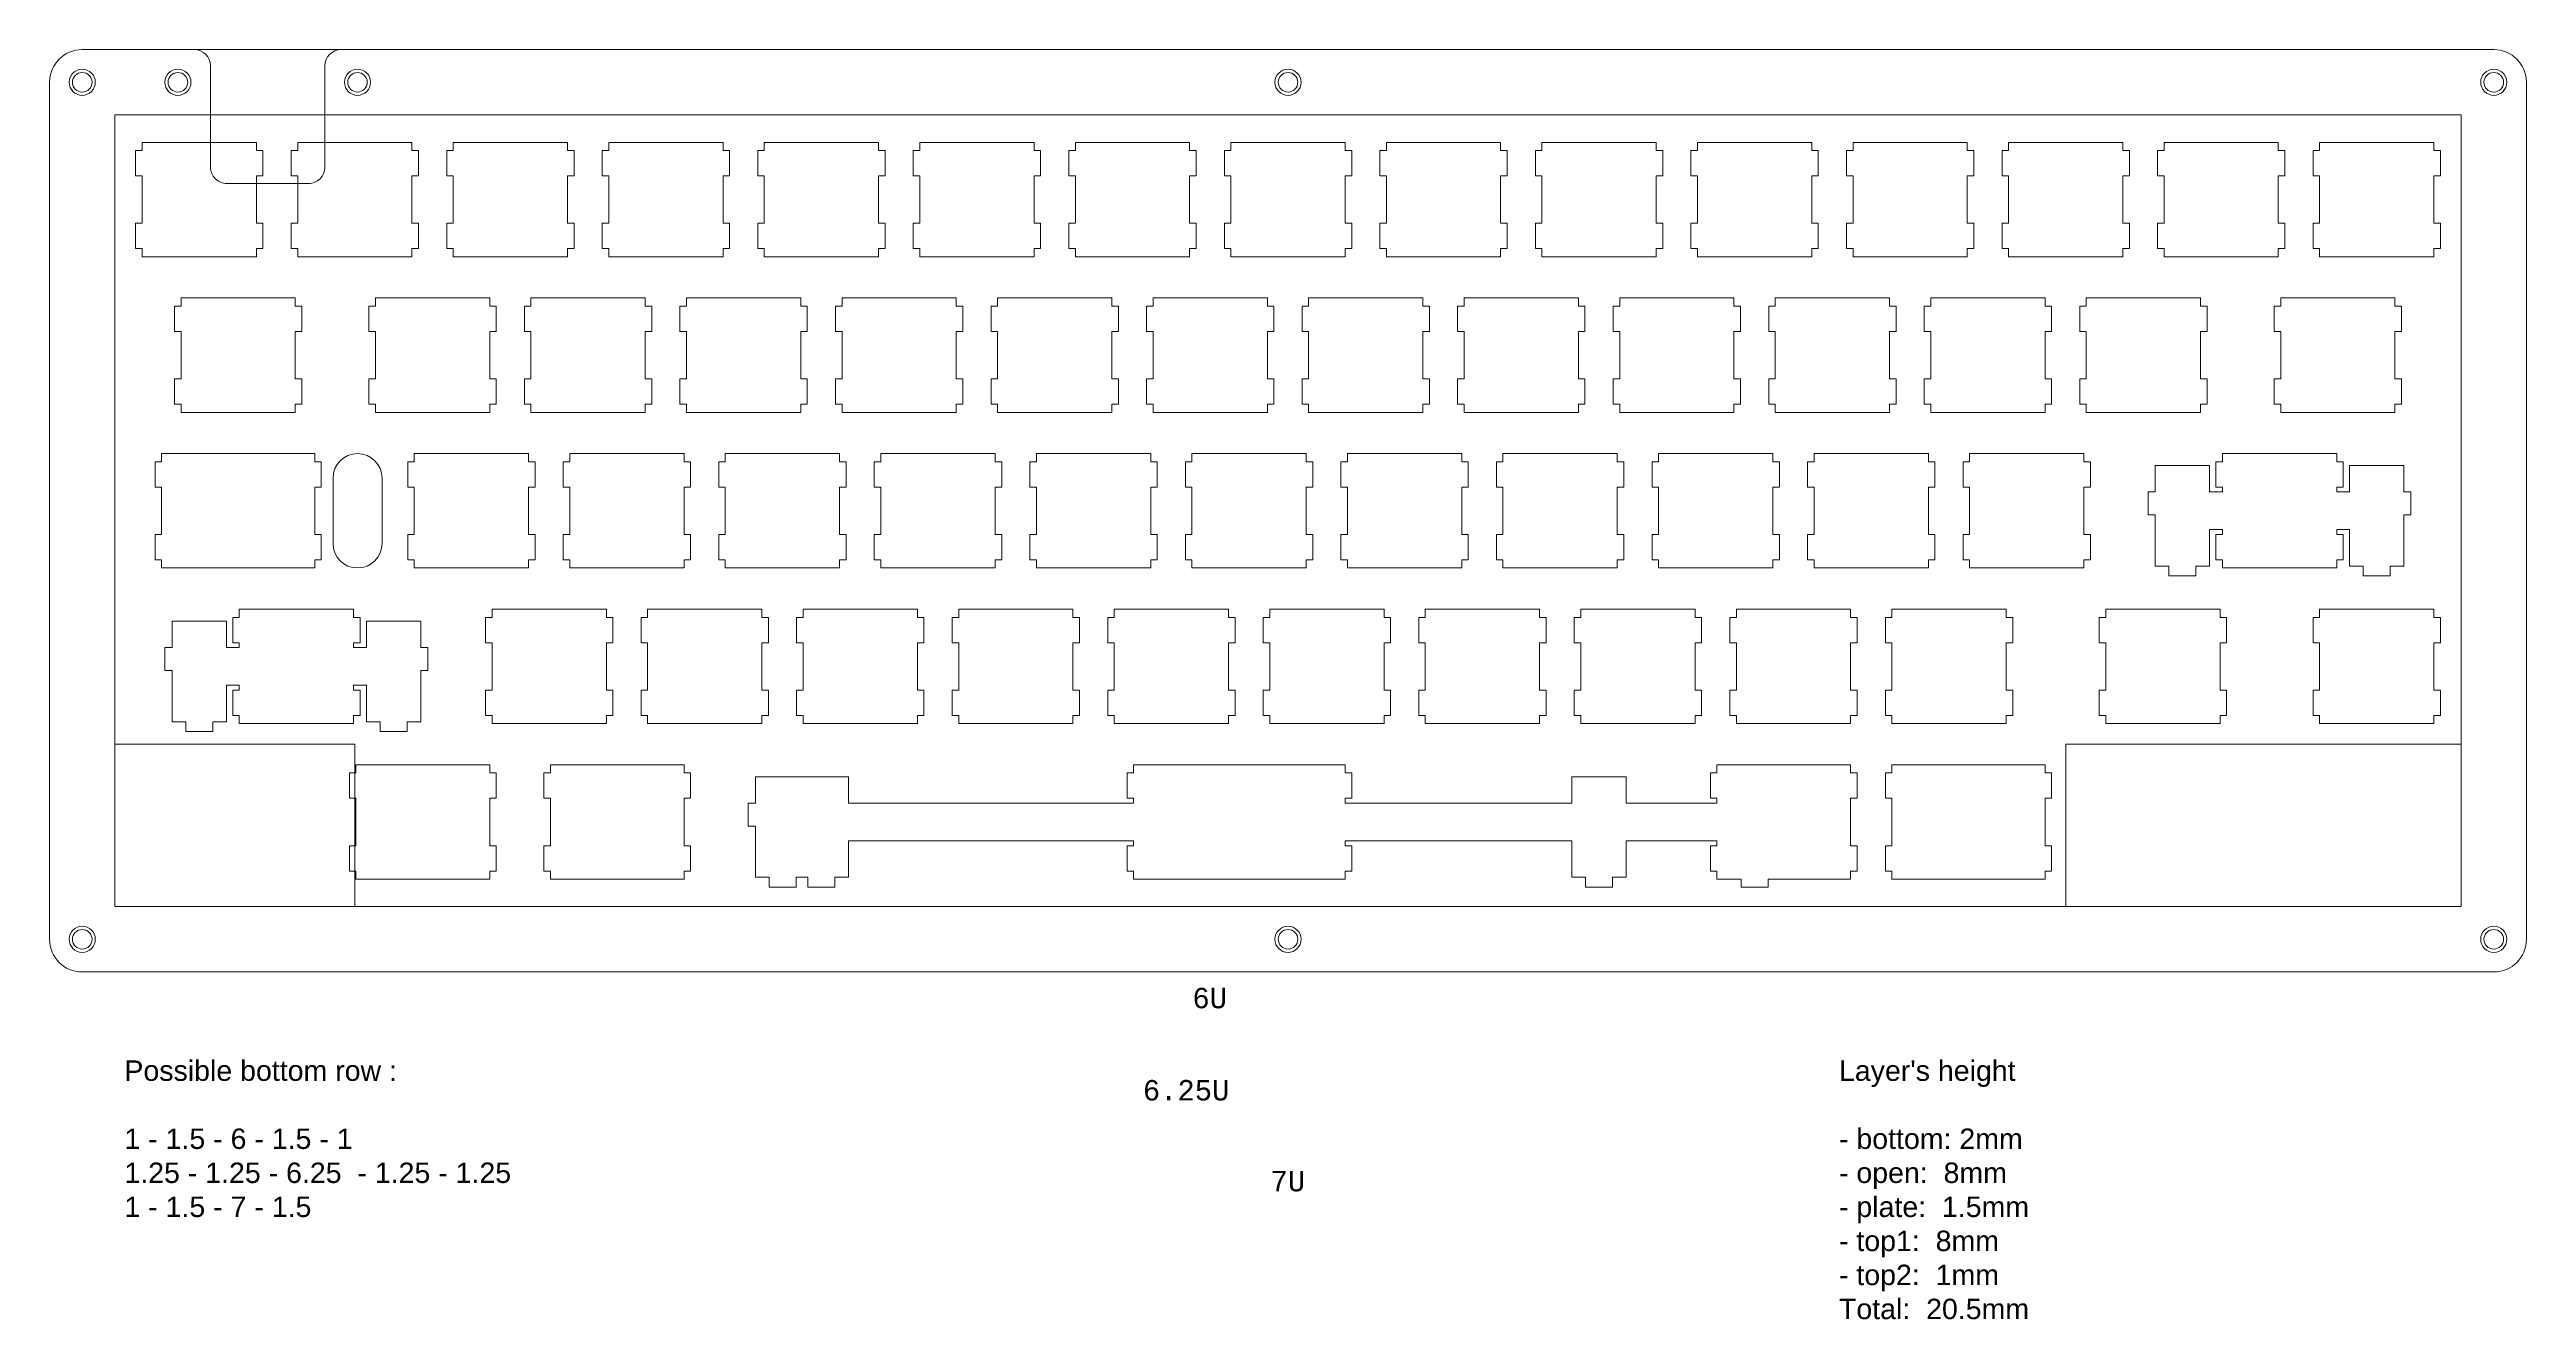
# Model space of a CAD drawing. Extents: x 1 to 304, y -42 to 114.
import ezdxf

# ---------------------------------------------------------------- set-up
doc = ezdxf.new("R2010")
doc.units = 0
doc.layers.get('0').update_dxf_attribs({"lineweight": 5, "true_color": 0xffffff})
for name, color, linetype, lineweight, true_color in [('bottom', 30, 'Continuous', 5, 0xff7f00), ('label', 2, 'Continuous', 25, 0xffff00), ('open layer', 1, 'Continuous', 5, 0xff0000), ('top 6U-7U', 4, 'Continuous', 5, 0x00ffff)]:
    doc.layers.add(name, color=color, linetype=linetype, lineweight=lineweight, true_color=true_color)
doc.styles.add('textstyle0', font='')
doc.styles.add('textstyle1', font='')
doc.styles.add('textstyle2', font='')
doc.styles.add('textstyle3', font='')
doc.styles.add('textstyle4', font='')
doc.styles.get('textstyle0').set_extended_font_data('Liberation Sans')
doc.styles.get('textstyle1').set_extended_font_data('Liberation Sans')
doc.styles.get('textstyle2').set_extended_font_data('Liberation Sans')
doc.styles.get('textstyle3').set_extended_font_data('Liberation Sans')
doc.styles.get('textstyle4').set_extended_font_data('Liberation Sans')

msp = doc.modelspace()

# ---------------------------------------------------------------- texts
at = {"layer": 'label', "char_height": 1, "attachment_point": 1}
for s, insert, style in [('\\fLiberation Mono|b0|i0|c0|p0;\\H2.5;6U', (140.81, -1.11), 'textstyle1'), ('\\H2.5;Possible bottom row :\\P\\P1\\~-\\~1.5\\~-\\~6\\~-\\~1.5\\~-\\~1\\P1.25\\~-\\~1.25\\~-\\~6.25 \\~-\\~1.25\\~-\\~1.25\\P1\\~-\\~1.5\\~-\\~7\\~-\\~1.5', (10, -10), 'textstyle3'), ("\\H2.5;Layer's height\\P\\P- bottom:\\~2mm\\P- open: \\~8mm\\P- plate: \\~1.5mm\\P- top1: \\~8mm\\P- top2: \\~1mm\\PTotal: \\~20.5mm", (220, -10), 'textstyle4'), ('\\fLiberation Mono|b0|i0|c0|p0;\\H2.5;6.25U', (134.74, -12.4), 'textstyle0'), ('\\fLiberation Mono|b0|i0|c0|p0;\\H2.5;7U', (150.38, -23.52), 'textstyle2')]:
    msp.add_mtext(s, dxfattribs=dict(at, insert=insert, style=style))

# ---------------------------------------------------------------- linework, layer by layer
for p, q in [((300.2, 113.75), (4.83, 113.75)), ((0.83, 109.75), (0.83, 4.83)), ((304.2, 4.83), (304.2, 109.75)), ((19.31, 64.29), (14.55, 64.29)), ((14.55, 64.29), (14.55, 63.29)), ((33.31, 64.29), (19.31, 64.29)), ((33.31, 63.29), (33.31, 64.29)), ((14.55, 63.29), (13.75, 63.29)), ((13.75, 63.29), (13.75, 60.19)), ((34.11, 63.29), (33.31, 63.29)), ((34.11, 60.19), (34.11, 63.29)), ((13.75, 60.19), (14.55, 60.19)), ((14.55, 60.19), (14.55, 54.39)), ((33.31, 54.39), (33.31, 60.19)), ((33.31, 60.19), (34.11, 60.19)), ((14.55, 54.39), (13.75, 54.39)), ((13.75, 54.39), (13.75, 51.29)), ((34.11, 54.39), (33.31, 54.39)), ((34.11, 51.29), (34.11, 54.39)), ((13.75, 51.29), (14.55, 51.29)), ((14.55, 51.29), (14.55, 50.29)), ((14.55, 50.29), (19.31, 50.29)), ((19.31, 50.29), (33.31, 50.29)), ((33.31, 50.29), (33.31, 51.29)), ((33.31, 51.29), (34.11, 51.29)), ((38.36, 25.19), (37.56, 25.19)), ((37.56, 25.19), (37.56, 22.09)), ((40.74, 26.19), (38.36, 26.19)), ((38.36, 26.19), (38.36, 25.19)), ((62.17, 25.19), (61.37, 25.19)), ((61.37, 25.19), (61.37, 22.09)), ((64.55, 26.19), (62.17, 26.19)), ((62.17, 26.19), (62.17, 25.19)), ((87.28, 21.49), (87.28, 24.72)), ((87.28, 24.72), (92.04, 24.72)), ((133.61, 25.19), (132.81, 25.19)), ((132.81, 25.19), (132.81, 22.09)), ((145.52, 26.19), (133.61, 26.19)), ((133.61, 26.19), (133.61, 25.19)), ((187.28, 21.49), (187.28, 24.72)), ((187.28, 24.72), (193.93, 24.72)), ((193.93, 24.72), (193.93, 21.49)), ((204.25, 22.09), (204.25, 25.19)), ((204.25, 25.19), (205.05, 25.19)), ((205.05, 25.19), (205.05, 26.19)), ((205.05, 26.19), (219.05, 26.19)), ((219.05, 26.19), (221.43, 26.19)), ((221.43, 26.19), (221.43, 25.19)), ((221.43, 25.19), (222.23, 25.19)), ((222.23, 25.19), (222.23, 22.09)), ((242.86, 26.19), (240.48, 26.19)), ((242.86, 26.19), (245.24, 26.19)), ((245.24, 26.19), (245.24, 25.19)), ((245.24, 25.19), (246.04, 25.19)), ((246.04, 25.19), (246.04, 22.09)), ((37.56, 22.09), (38.36, 22.09)), ((38.36, 22.09), (38.36, 16.29)), ((61.37, 22.09), (62.17, 22.09)), ((62.17, 22.09), (62.17, 16.29)), ((86.41, 18.69), (86.41, 21.49)), ((86.41, 21.49), (87.28, 21.49)), ((133.61, 21.49), (98.69, 21.49)), ((132.81, 22.09), (133.61, 22.09)), ((133.61, 22.09), (133.61, 21.49)), ((159.51, 21.49), (187.28, 21.49)), ((193.93, 21.49), (205.05, 21.49)), ((205.05, 22.09), (204.25, 22.09)), ((205.05, 21.49), (205.05, 22.09)), ((222.23, 22.09), (221.43, 22.09)), ((221.43, 22.09), (221.43, 16.29)), ((246.04, 22.09), (245.24, 22.09)), ((245.24, 22.09), (245.24, 16.29)), ((87.28, 18.69), (86.41, 18.69)), ((87.28, 12.42), (87.28, 18.69)), ((38.36, 16.29), (37.56, 16.29)), ((37.56, 16.29), (37.56, 13.19)), ((62.17, 16.29), (61.37, 16.29)), ((61.37, 16.29), (61.37, 13.19)), ((133.61, 16.89), (98.69, 16.89)), ((133.61, 16.29), (132.81, 16.29)), ((132.81, 16.29), (132.81, 13.19)), ((133.61, 16.89), (133.61, 16.29)), ((187.28, 16.89), (159.51, 16.89)), ((187.28, 12.42), (187.28, 16.89)), ((193.93, 16.89), (193.93, 12.42)), ((193.93, 16.89), (205.05, 16.89)), ((205.05, 16.29), (204.25, 16.29)), ((204.25, 16.29), (204.25, 13.19)), ((205.05, 16.89), (205.05, 16.29)), ((221.43, 16.29), (222.23, 16.29)), ((222.23, 16.29), (222.23, 13.19)), ((245.24, 16.29), (246.04, 16.29)), ((246.04, 16.29), (246.04, 13.19)), ((37.56, 13.19), (38.36, 13.19)), ((38.36, 13.19), (38.36, 12.19)), ((38.36, 12.19), (40.74, 12.19)), ((61.37, 13.19), (62.17, 13.19)), ((62.17, 13.19), (62.17, 12.19)), ((62.17, 12.19), (64.55, 12.19)), ((88.96, 12.42), (87.28, 12.42)), ((88.96, 11.22), (88.96, 12.42)), ((92.26, 12.42), (92.26, 11.22)), ((92.26, 12.42), (93.71, 12.42)), ((132.81, 13.19), (133.61, 13.19)), ((133.61, 13.19), (133.61, 12.19)), ((133.61, 12.19), (145.52, 12.19)), ((188.96, 12.42), (187.28, 12.42)), ((188.96, 11.22), (188.96, 12.42)), ((193.93, 12.42), (192.26, 12.42)), ((192.26, 12.42), (192.26, 11.22)), ((204.25, 13.19), (205.05, 13.19)), ((205.05, 13.19), (205.05, 12.19)), ((205.05, 12.19), (208.01, 12.19)), ((208.01, 12.19), (208.01, 11.22)), ((219.05, 12.19), (211.32, 12.19)), ((211.32, 11.22), (211.32, 12.19)), ((221.43, 12.19), (219.05, 12.19)), ((222.23, 13.19), (221.43, 13.19)), ((221.43, 13.19), (221.43, 12.19)), ((240.48, 12.19), (242.86, 12.19)), ((245.24, 12.19), (242.86, 12.19)), ((246.04, 13.19), (245.24, 13.19)), ((245.24, 13.19), (245.24, 12.19)), ((92.26, 11.22), (88.96, 11.22)), ((192.26, 11.22), (188.96, 11.22)), ((4.83, 0.83), (300.2, 0.83))]:
    msp.add_line(p, q)
at = {"color": 0}
for p, q in [((12.17, 101.39), (11.36, 101.39)), ((11.36, 101.39), (11.36, 98.29)), ((12.17, 102.39), (12.17, 101.39)), ((26.17, 102.39), (12.17, 102.39)), ((26.17, 101.39), (26.17, 102.39)), ((26.96, 101.39), (26.17, 101.39)), ((26.96, 98.29), (26.96, 101.39)), ((31.22, 101.39), (30.42, 101.39)), ((30.42, 101.39), (30.42, 98.29)), ((31.22, 102.39), (31.22, 101.39)), ((45.22, 102.39), (31.22, 102.39)), ((45.22, 101.39), (45.22, 102.39)), ((46.02, 101.39), (45.22, 101.39)), ((46.02, 98.29), (46.02, 101.39)), ((50.27, 101.39), (49.47, 101.39)), ((49.47, 101.39), (49.47, 98.29)), ((50.27, 102.39), (50.27, 101.39)), ((64.27, 102.39), (50.27, 102.39)), ((64.27, 101.39), (64.27, 102.39)), ((65.07, 101.39), (64.27, 101.39)), ((65.07, 98.29), (65.07, 101.39)), ((69.32, 101.39), (68.52, 101.39)), ((68.52, 101.39), (68.52, 98.29)), ((69.32, 102.39), (69.32, 101.39)), ((83.32, 102.39), (69.32, 102.39)), ((83.32, 101.39), (83.32, 102.39)), ((84.12, 101.39), (83.32, 101.39)), ((84.12, 98.29), (84.12, 101.39)), ((88.37, 101.39), (87.57, 101.39)), ((87.57, 101.39), (87.57, 98.29)), ((88.37, 102.39), (88.37, 101.39)), ((102.36, 102.39), (88.37, 102.39)), ((102.36, 101.39), (102.36, 102.39)), ((103.16, 101.39), (102.36, 101.39)), ((103.16, 98.29), (103.16, 101.39)), ((107.41, 101.39), (106.62, 101.39)), ((106.62, 101.39), (106.62, 98.29)), ((107.41, 102.39), (107.41, 101.39)), ((121.41, 102.39), (107.41, 102.39)), ((121.41, 101.39), (121.41, 102.39)), ((122.22, 101.39), (121.41, 101.39)), ((122.22, 98.29), (122.22, 101.39)), ((126.47, 101.39), (125.66, 101.39)), ((125.66, 101.39), (125.66, 98.29)), ((126.47, 102.39), (126.47, 101.39)), ((140.46, 102.39), (126.47, 102.39)), ((140.46, 101.39), (140.46, 102.39)), ((141.27, 101.39), (140.46, 101.39)), ((141.27, 98.29), (141.27, 101.39)), ((145.52, 101.39), (144.72, 101.39)), ((144.72, 101.39), (144.72, 98.29)), ((145.52, 102.39), (145.52, 101.39)), ((159.51, 102.39), (145.52, 102.39)), ((159.51, 101.39), (159.51, 102.39)), ((160.32, 101.39), (159.51, 101.39)), ((160.32, 98.29), (160.32, 101.39)), ((164.57, 101.39), (163.77, 101.39)), ((163.77, 101.39), (163.77, 98.29)), ((164.57, 102.39), (164.57, 101.39)), ((178.56, 102.39), (164.57, 102.39)), ((178.56, 101.39), (178.56, 102.39)), ((179.37, 101.39), (178.56, 101.39)), ((179.37, 98.29), (179.37, 101.39)), ((183.62, 101.39), (182.82, 101.39)), ((182.82, 101.39), (182.82, 98.29)), ((183.62, 102.39), (183.62, 101.39)), ((197.61, 102.39), (183.62, 102.39)), ((197.61, 101.39), (197.61, 102.39)), ((198.42, 101.39), (197.61, 101.39)), ((198.42, 98.29), (198.42, 101.39)), ((202.67, 101.39), (201.87, 101.39)), ((201.87, 101.39), (201.87, 98.29)), ((202.67, 102.39), (202.67, 101.39)), ((216.66, 102.39), (202.67, 102.39)), ((216.66, 101.39), (216.66, 102.39)), ((217.47, 101.39), (216.66, 101.39)), ((217.47, 98.29), (217.47, 101.39)), ((221.72, 101.39), (220.92, 101.39)), ((220.92, 101.39), (220.92, 98.29)), ((221.72, 102.39), (221.72, 101.39)), ((235.71, 102.39), (221.72, 102.39)), ((235.71, 101.39), (235.71, 102.39)), ((236.52, 101.39), (235.71, 101.39)), ((236.52, 98.29), (236.52, 101.39)), ((240.77, 101.39), (239.97, 101.39)), ((239.97, 101.39), (239.97, 98.29)), ((240.77, 102.39), (240.77, 101.39)), ((254.76, 102.39), (240.77, 102.39)), ((254.76, 101.39), (254.76, 102.39)), ((255.57, 101.39), (254.76, 101.39)), ((255.57, 98.29), (255.57, 101.39)), ((259.82, 101.39), (259.02, 101.39)), ((259.02, 101.39), (259.02, 98.29)), ((259.82, 102.39), (259.82, 101.39)), ((273.81, 102.39), (259.82, 102.39)), ((273.81, 101.39), (273.81, 102.39)), ((274.62, 101.39), (273.81, 101.39)), ((274.62, 98.29), (274.62, 101.39)), ((278.87, 101.39), (278.07, 101.39)), ((278.07, 101.39), (278.07, 98.29)), ((278.87, 102.39), (278.87, 101.39)), ((292.86, 102.39), (278.87, 102.39)), ((292.86, 101.39), (292.86, 102.39)), ((293.67, 101.39), (292.86, 101.39)), ((293.67, 98.29), (293.67, 101.39)), ((11.36, 98.29), (12.17, 98.29)), ((12.17, 98.29), (12.17, 92.49)), ((26.17, 92.49), (26.17, 98.29)), ((26.17, 98.29), (26.96, 98.29)), ((30.42, 98.29), (31.22, 98.29)), ((31.22, 98.29), (31.22, 92.49)), ((45.22, 92.49), (45.22, 98.29)), ((45.22, 98.29), (46.02, 98.29)), ((49.47, 98.29), (50.27, 98.29)), ((50.27, 98.29), (50.27, 92.49)), ((64.27, 92.49), (64.27, 98.29)), ((64.27, 98.29), (65.07, 98.29)), ((68.52, 98.29), (69.32, 98.29)), ((69.32, 98.29), (69.32, 92.49)), ((83.32, 92.49), (83.32, 98.29)), ((83.32, 98.29), (84.12, 98.29)), ((87.57, 98.29), (88.37, 98.29)), ((88.37, 98.29), (88.37, 92.49)), ((102.36, 92.49), (102.36, 98.29)), ((102.36, 98.29), (103.16, 98.29)), ((106.62, 98.29), (107.41, 98.29)), ((107.41, 98.29), (107.41, 92.49)), ((121.41, 92.49), (121.41, 98.29)), ((121.41, 98.29), (122.22, 98.29)), ((125.66, 98.29), (126.47, 98.29)), ((126.47, 98.29), (126.47, 92.49)), ((140.46, 92.49), (140.46, 98.29)), ((140.46, 98.29), (141.27, 98.29)), ((144.72, 98.29), (145.52, 98.29)), ((145.52, 98.29), (145.52, 92.49)), ((159.51, 92.49), (159.51, 98.29)), ((159.51, 98.29), (160.32, 98.29)), ((163.77, 98.29), (164.57, 98.29)), ((164.57, 98.29), (164.57, 92.49)), ((178.56, 92.49), (178.56, 98.29)), ((178.56, 98.29), (179.37, 98.29)), ((182.82, 98.29), (183.62, 98.29)), ((183.62, 98.29), (183.62, 92.49)), ((197.61, 92.49), (197.61, 98.29)), ((197.61, 98.29), (198.42, 98.29)), ((201.87, 98.29), (202.67, 98.29)), ((202.67, 98.29), (202.67, 92.49)), ((216.66, 92.49), (216.66, 98.29)), ((216.66, 98.29), (217.47, 98.29)), ((220.92, 98.29), (221.72, 98.29)), ((221.72, 98.29), (221.72, 92.49)), ((235.71, 92.49), (235.71, 98.29)), ((235.71, 98.29), (236.52, 98.29)), ((239.97, 98.29), (240.77, 98.29)), ((240.77, 98.29), (240.77, 92.49)), ((254.76, 92.49), (254.76, 98.29)), ((254.76, 98.29), (255.57, 98.29)), ((259.02, 98.29), (259.82, 98.29)), ((259.82, 98.29), (259.82, 92.49)), ((273.81, 92.49), (273.81, 98.29)), ((273.81, 98.29), (274.62, 98.29)), ((278.07, 98.29), (278.87, 98.29)), ((278.87, 98.29), (278.87, 92.49)), ((292.86, 92.49), (292.86, 98.29)), ((292.86, 98.29), (293.67, 98.29)), ((12.17, 92.49), (11.36, 92.49)), ((11.36, 92.49), (11.36, 89.39)), ((26.96, 92.49), (26.17, 92.49)), ((26.96, 89.39), (26.96, 92.49)), ((31.22, 92.49), (30.42, 92.49)), ((30.42, 92.49), (30.42, 89.39)), ((46.02, 92.49), (45.22, 92.49)), ((46.02, 89.39), (46.02, 92.49)), ((50.27, 92.49), (49.47, 92.49)), ((49.47, 92.49), (49.47, 89.39)), ((65.07, 92.49), (64.27, 92.49)), ((65.07, 89.39), (65.07, 92.49)), ((69.32, 92.49), (68.52, 92.49)), ((68.52, 92.49), (68.52, 89.39)), ((84.12, 92.49), (83.32, 92.49)), ((84.12, 89.39), (84.12, 92.49)), ((88.37, 92.49), (87.57, 92.49)), ((87.57, 92.49), (87.57, 89.39)), ((103.16, 92.49), (102.36, 92.49)), ((103.16, 89.39), (103.16, 92.49)), ((107.41, 92.49), (106.62, 92.49)), ((106.62, 92.49), (106.62, 89.39)), ((122.22, 92.49), (121.41, 92.49)), ((122.22, 89.39), (122.22, 92.49)), ((126.47, 92.49), (125.66, 92.49)), ((125.66, 92.49), (125.66, 89.39)), ((141.27, 92.49), (140.46, 92.49)), ((141.27, 89.39), (141.27, 92.49)), ((145.52, 92.49), (144.72, 92.49)), ((144.72, 92.49), (144.72, 89.39)), ((160.32, 92.49), (159.51, 92.49)), ((160.32, 89.39), (160.32, 92.49)), ((164.57, 92.49), (163.77, 92.49)), ((163.77, 92.49), (163.77, 89.39)), ((179.37, 92.49), (178.56, 92.49)), ((179.37, 89.39), (179.37, 92.49)), ((183.62, 92.49), (182.82, 92.49)), ((182.82, 92.49), (182.82, 89.39)), ((198.42, 92.49), (197.61, 92.49)), ((198.42, 89.39), (198.42, 92.49)), ((202.67, 92.49), (201.87, 92.49)), ((201.87, 92.49), (201.87, 89.39)), ((217.47, 92.49), (216.66, 92.49)), ((217.47, 89.39), (217.47, 92.49)), ((221.72, 92.49), (220.92, 92.49)), ((220.92, 92.49), (220.92, 89.39)), ((236.52, 92.49), (235.71, 92.49)), ((236.52, 89.39), (236.52, 92.49)), ((240.77, 92.49), (239.97, 92.49)), ((239.97, 92.49), (239.97, 89.39)), ((255.57, 92.49), (254.76, 92.49)), ((255.57, 89.39), (255.57, 92.49)), ((259.82, 92.49), (259.02, 92.49)), ((259.02, 92.49), (259.02, 89.39)), ((274.62, 92.49), (273.81, 92.49)), ((274.62, 89.39), (274.62, 92.49)), ((278.87, 92.49), (278.07, 92.49)), ((278.07, 92.49), (278.07, 89.39)), ((293.67, 92.49), (292.86, 92.49)), ((293.67, 89.39), (293.67, 92.49)), ((11.36, 89.39), (12.17, 89.39)), ((12.17, 89.39), (12.17, 88.39)), ((12.17, 88.39), (26.17, 88.39)), ((26.17, 88.39), (26.17, 89.39)), ((26.17, 89.39), (26.96, 89.39)), ((30.42, 89.39), (31.22, 89.39)), ((31.22, 89.39), (31.22, 88.39)), ((31.22, 88.39), (45.22, 88.39)), ((45.22, 88.39), (45.22, 89.39)), ((45.22, 89.39), (46.02, 89.39)), ((49.47, 89.39), (50.27, 89.39)), ((50.27, 89.39), (50.27, 88.39)), ((50.27, 88.39), (64.27, 88.39)), ((64.27, 88.39), (64.27, 89.39)), ((64.27, 89.39), (65.07, 89.39)), ((68.52, 89.39), (69.32, 89.39)), ((69.32, 89.39), (69.32, 88.39)), ((69.32, 88.39), (83.32, 88.39)), ((83.32, 88.39), (83.32, 89.39)), ((83.32, 89.39), (84.12, 89.39)), ((87.57, 89.39), (88.37, 89.39)), ((88.37, 89.39), (88.37, 88.39)), ((88.37, 88.39), (102.36, 88.39)), ((102.36, 88.39), (102.36, 89.39)), ((102.36, 89.39), (103.16, 89.39)), ((106.62, 89.39), (107.41, 89.39)), ((107.41, 89.39), (107.41, 88.39)), ((107.41, 88.39), (121.41, 88.39)), ((121.41, 88.39), (121.41, 89.39)), ((121.41, 89.39), (122.22, 89.39)), ((125.66, 89.39), (126.47, 89.39)), ((126.47, 89.39), (126.47, 88.39)), ((126.47, 88.39), (140.46, 88.39)), ((140.46, 88.39), (140.46, 89.39)), ((140.46, 89.39), (141.27, 89.39)), ((144.72, 89.39), (145.52, 89.39)), ((145.52, 89.39), (145.52, 88.39)), ((145.52, 88.39), (159.51, 88.39)), ((159.51, 88.39), (159.51, 89.39)), ((159.51, 89.39), (160.32, 89.39)), ((163.77, 89.39), (164.57, 89.39)), ((164.57, 89.39), (164.57, 88.39)), ((164.57, 88.39), (178.56, 88.39)), ((178.56, 88.39), (178.56, 89.39)), ((178.56, 89.39), (179.37, 89.39)), ((182.82, 89.39), (183.62, 89.39)), ((183.62, 89.39), (183.62, 88.39)), ((183.62, 88.39), (197.61, 88.39)), ((197.61, 88.39), (197.61, 89.39)), ((197.61, 89.39), (198.42, 89.39)), ((201.87, 89.39), (202.67, 89.39)), ((202.67, 89.39), (202.67, 88.39)), ((202.67, 88.39), (216.66, 88.39)), ((216.66, 88.39), (216.66, 89.39)), ((216.66, 89.39), (217.47, 89.39)), ((220.92, 89.39), (221.72, 89.39)), ((221.72, 89.39), (221.72, 88.39)), ((221.72, 88.39), (235.71, 88.39)), ((235.71, 88.39), (235.71, 89.39)), ((235.71, 89.39), (236.52, 89.39)), ((239.97, 89.39), (240.77, 89.39)), ((240.77, 89.39), (240.77, 88.39)), ((240.77, 88.39), (254.76, 88.39)), ((254.76, 88.39), (254.76, 89.39)), ((254.76, 89.39), (255.57, 89.39)), ((259.02, 89.39), (259.82, 89.39)), ((259.82, 89.39), (259.82, 88.39)), ((259.82, 88.39), (273.81, 88.39)), ((273.81, 88.39), (273.81, 89.39)), ((273.81, 89.39), (274.62, 89.39)), ((278.07, 89.39), (278.87, 89.39)), ((278.87, 89.39), (278.87, 88.39)), ((278.87, 88.39), (292.86, 88.39)), ((292.86, 88.39), (292.86, 89.39)), ((292.86, 89.39), (293.67, 89.39)), ((16.93, 82.34), (16.13, 82.34)), ((16.13, 82.34), (16.13, 79.24)), ((16.93, 83.34), (16.93, 82.34)), ((30.93, 83.34), (16.93, 83.34)), ((30.93, 82.34), (30.93, 83.34)), ((31.73, 82.34), (30.93, 82.34)), ((31.73, 79.24), (31.73, 82.34)), ((40.74, 82.34), (39.94, 82.34)), ((39.94, 82.34), (39.94, 79.24)), ((40.74, 83.34), (40.74, 82.34)), ((54.74, 83.34), (40.74, 83.34)), ((54.74, 82.34), (54.74, 83.34)), ((55.54, 82.34), (54.74, 82.34)), ((55.54, 79.24), (55.54, 82.34)), ((59.79, 82.34), (58.99, 82.34)), ((58.99, 82.34), (58.99, 79.24)), ((59.79, 83.34), (59.79, 82.34)), ((73.79, 83.34), (59.79, 83.34)), ((73.79, 82.34), (73.79, 83.34)), ((74.59, 82.34), (73.79, 82.34)), ((74.59, 79.24), (74.59, 82.34)), ((78.84, 82.34), (78.04, 82.34)), ((78.04, 82.34), (78.04, 79.24)), ((78.84, 83.34), (78.84, 82.34)), ((92.84, 83.34), (78.84, 83.34)), ((92.84, 82.34), (92.84, 83.34)), ((93.64, 82.34), (92.84, 82.34)), ((93.64, 79.24), (93.64, 82.34)), ((97.89, 82.34), (97.09, 82.34)), ((97.09, 82.34), (97.09, 79.24)), ((97.89, 83.34), (97.89, 82.34)), ((111.89, 83.34), (97.89, 83.34)), ((111.89, 82.34), (111.89, 83.34)), ((112.69, 82.34), (111.89, 82.34)), ((112.69, 79.24), (112.69, 82.34)), ((116.94, 82.34), (116.14, 82.34)), ((116.14, 82.34), (116.14, 79.24)), ((116.94, 83.34), (116.94, 82.34)), ((130.94, 83.34), (116.94, 83.34)), ((130.94, 82.34), (130.94, 83.34)), ((131.74, 82.34), (130.94, 82.34)), ((131.74, 79.24), (131.74, 82.34)), ((135.99, 82.34), (135.19, 82.34)), ((135.19, 82.34), (135.19, 79.24)), ((135.99, 83.34), (135.99, 82.34)), ((149.99, 83.34), (135.99, 83.34)), ((149.99, 82.34), (149.99, 83.34)), ((150.79, 82.34), (149.99, 82.34)), ((150.79, 79.24), (150.79, 82.34)), ((155.04, 82.34), (154.24, 82.34)), ((154.24, 82.34), (154.24, 79.24)), ((155.04, 83.34), (155.04, 82.34)), ((169.04, 83.34), (155.04, 83.34)), ((169.04, 82.34), (169.04, 83.34)), ((169.84, 82.34), (169.04, 82.34)), ((169.84, 79.24), (169.84, 82.34)), ((174.09, 82.34), (173.29, 82.34)), ((173.29, 82.34), (173.29, 79.24)), ((174.09, 83.34), (174.09, 82.34)), ((188.09, 83.34), (174.09, 83.34)), ((188.09, 82.34), (188.09, 83.34)), ((188.89, 82.34), (188.09, 82.34)), ((188.89, 79.24), (188.89, 82.34)), ((193.14, 82.34), (192.34, 82.34)), ((192.34, 82.34), (192.34, 79.24)), ((193.14, 83.34), (193.14, 82.34)), ((207.14, 83.34), (193.14, 83.34)), ((207.14, 82.34), (207.14, 83.34)), ((207.94, 82.34), (207.14, 82.34)), ((207.94, 79.24), (207.94, 82.34)), ((212.19, 82.34), (211.39, 82.34)), ((211.39, 82.34), (211.39, 79.24)), ((212.19, 83.34), (212.19, 82.34)), ((226.19, 83.34), (212.19, 83.34)), ((226.19, 82.34), (226.19, 83.34)), ((226.99, 82.34), (226.19, 82.34)), ((226.99, 79.24), (226.99, 82.34)), ((231.24, 82.34), (230.44, 82.34)), ((230.44, 82.34), (230.44, 79.24)), ((231.24, 83.34), (231.24, 82.34)), ((245.24, 83.34), (231.24, 83.34)), ((245.24, 82.34), (245.24, 83.34)), ((246.04, 82.34), (245.24, 82.34)), ((246.04, 79.24), (246.04, 82.34)), ((250.29, 82.34), (249.49, 82.34)), ((249.49, 82.34), (249.49, 79.24)), ((250.29, 83.34), (250.29, 82.34)), ((264.29, 83.34), (250.29, 83.34)), ((264.29, 82.34), (264.29, 83.34)), ((265.09, 82.34), (264.29, 82.34)), ((265.09, 79.24), (265.09, 82.34)), ((274.1, 82.34), (273.3, 82.34)), ((273.3, 82.34), (273.3, 79.24)), ((274.1, 83.34), (274.1, 82.34)), ((288.1, 83.34), (274.1, 83.34)), ((288.1, 82.34), (288.1, 83.34)), ((288.9, 82.34), (288.1, 82.34)), ((288.9, 79.24), (288.9, 82.34)), ((16.13, 79.24), (16.93, 79.24)), ((16.93, 79.24), (16.93, 73.44)), ((30.93, 73.44), (30.93, 79.24)), ((30.93, 79.24), (31.73, 79.24)), ((39.94, 79.24), (40.74, 79.24)), ((40.74, 79.24), (40.74, 73.44)), ((54.74, 73.44), (54.74, 79.24)), ((54.74, 79.24), (55.54, 79.24)), ((58.99, 79.24), (59.79, 79.24)), ((59.79, 79.24), (59.79, 73.44)), ((73.79, 73.44), (73.79, 79.24)), ((73.79, 79.24), (74.59, 79.24)), ((78.04, 79.24), (78.84, 79.24)), ((78.84, 79.24), (78.84, 73.44)), ((92.84, 73.44), (92.84, 79.24)), ((92.84, 79.24), (93.64, 79.24)), ((97.09, 79.24), (97.89, 79.24)), ((97.89, 79.24), (97.89, 73.44)), ((111.89, 73.44), (111.89, 79.24)), ((111.89, 79.24), (112.69, 79.24)), ((116.14, 79.24), (116.94, 79.24)), ((116.94, 79.24), (116.94, 73.44)), ((130.94, 73.44), (130.94, 79.24)), ((130.94, 79.24), (131.74, 79.24)), ((135.19, 79.24), (135.99, 79.24)), ((135.99, 79.24), (135.99, 73.44)), ((149.99, 73.44), (149.99, 79.24)), ((149.99, 79.24), (150.79, 79.24)), ((154.24, 79.24), (155.04, 79.24)), ((155.04, 79.24), (155.04, 73.44)), ((169.04, 73.44), (169.04, 79.24)), ((169.04, 79.24), (169.84, 79.24)), ((173.29, 79.24), (174.09, 79.24)), ((174.09, 79.24), (174.09, 73.44)), ((188.09, 73.44), (188.09, 79.24)), ((188.09, 79.24), (188.89, 79.24)), ((192.34, 79.24), (193.14, 79.24)), ((193.14, 79.24), (193.14, 73.44)), ((207.14, 73.44), (207.14, 79.24)), ((207.14, 79.24), (207.94, 79.24)), ((211.39, 79.24), (212.19, 79.24)), ((212.19, 79.24), (212.19, 73.44)), ((226.19, 73.44), (226.19, 79.24)), ((226.19, 79.24), (226.99, 79.24)), ((230.44, 79.24), (231.24, 79.24)), ((231.24, 79.24), (231.24, 73.44)), ((245.24, 73.44), (245.24, 79.24)), ((245.24, 79.24), (246.04, 79.24)), ((249.49, 79.24), (250.29, 79.24)), ((250.29, 79.24), (250.29, 73.44)), ((264.29, 73.44), (264.29, 79.24)), ((264.29, 79.24), (265.09, 79.24)), ((273.3, 79.24), (274.1, 79.24)), ((274.1, 79.24), (274.1, 73.44)), ((288.1, 73.44), (288.1, 79.24)), ((288.1, 79.24), (288.9, 79.24)), ((16.93, 73.44), (16.13, 73.44)), ((16.13, 73.44), (16.13, 70.34)), ((31.73, 73.44), (30.93, 73.44)), ((31.73, 70.34), (31.73, 73.44)), ((40.74, 73.44), (39.94, 73.44)), ((39.94, 73.44), (39.94, 70.34)), ((55.54, 73.44), (54.74, 73.44)), ((55.54, 70.34), (55.54, 73.44)), ((59.79, 73.44), (58.99, 73.44)), ((58.99, 73.44), (58.99, 70.34)), ((74.59, 73.44), (73.79, 73.44)), ((74.59, 70.34), (74.59, 73.44)), ((78.84, 73.44), (78.04, 73.44)), ((78.04, 73.44), (78.04, 70.34)), ((93.64, 73.44), (92.84, 73.44)), ((93.64, 70.34), (93.64, 73.44)), ((97.89, 73.44), (97.09, 73.44)), ((97.09, 73.44), (97.09, 70.34)), ((112.69, 73.44), (111.89, 73.44)), ((112.69, 70.34), (112.69, 73.44)), ((116.94, 73.44), (116.14, 73.44)), ((116.14, 73.44), (116.14, 70.34)), ((131.74, 73.44), (130.94, 73.44)), ((131.74, 70.34), (131.74, 73.44)), ((135.99, 73.44), (135.19, 73.44)), ((135.19, 73.44), (135.19, 70.34)), ((150.79, 73.44), (149.99, 73.44)), ((150.79, 70.34), (150.79, 73.44)), ((155.04, 73.44), (154.24, 73.44)), ((154.24, 73.44), (154.24, 70.34)), ((169.84, 73.44), (169.04, 73.44)), ((169.84, 70.34), (169.84, 73.44)), ((174.09, 73.44), (173.29, 73.44)), ((173.29, 73.44), (173.29, 70.34)), ((188.89, 73.44), (188.09, 73.44)), ((188.89, 70.34), (188.89, 73.44)), ((193.14, 73.44), (192.34, 73.44)), ((192.34, 73.44), (192.34, 70.34)), ((207.94, 73.44), (207.14, 73.44)), ((207.94, 70.34), (207.94, 73.44)), ((212.19, 73.44), (211.39, 73.44)), ((211.39, 73.44), (211.39, 70.34)), ((226.99, 73.44), (226.19, 73.44)), ((226.99, 70.34), (226.99, 73.44)), ((231.24, 73.44), (230.44, 73.44)), ((230.44, 73.44), (230.44, 70.34)), ((246.04, 73.44), (245.24, 73.44)), ((246.04, 70.34), (246.04, 73.44)), ((250.29, 73.44), (249.49, 73.44)), ((249.49, 73.44), (249.49, 70.34)), ((265.09, 73.44), (264.29, 73.44)), ((265.09, 70.34), (265.09, 73.44)), ((274.1, 73.44), (273.3, 73.44)), ((273.3, 73.44), (273.3, 70.34)), ((288.9, 73.44), (288.1, 73.44)), ((288.9, 70.34), (288.9, 73.44)), ((16.13, 70.34), (16.93, 70.34)), ((16.93, 70.34), (16.93, 69.34)), ((30.93, 69.34), (30.93, 70.34)), ((30.93, 70.34), (31.73, 70.34)), ((39.94, 70.34), (40.74, 70.34)), ((40.74, 70.34), (40.74, 69.34)), ((54.74, 69.34), (54.74, 70.34)), ((54.74, 70.34), (55.54, 70.34)), ((58.99, 70.34), (59.79, 70.34)), ((59.79, 70.34), (59.79, 69.34)), ((73.79, 69.34), (73.79, 70.34)), ((73.79, 70.34), (74.59, 70.34)), ((78.04, 70.34), (78.84, 70.34)), ((78.84, 70.34), (78.84, 69.34)), ((92.84, 69.34), (92.84, 70.34)), ((92.84, 70.34), (93.64, 70.34)), ((97.09, 70.34), (97.89, 70.34)), ((97.89, 70.34), (97.89, 69.34)), ((111.89, 69.34), (111.89, 70.34)), ((111.89, 70.34), (112.69, 70.34)), ((116.14, 70.34), (116.94, 70.34)), ((116.94, 70.34), (116.94, 69.34)), ((130.94, 69.34), (130.94, 70.34)), ((130.94, 70.34), (131.74, 70.34)), ((135.19, 70.34), (135.99, 70.34)), ((135.99, 70.34), (135.99, 69.34)), ((149.99, 69.34), (149.99, 70.34)), ((149.99, 70.34), (150.79, 70.34)), ((154.24, 70.34), (155.04, 70.34)), ((155.04, 70.34), (155.04, 69.34)), ((169.04, 69.34), (169.04, 70.34)), ((169.04, 70.34), (169.84, 70.34)), ((173.29, 70.34), (174.09, 70.34)), ((174.09, 70.34), (174.09, 69.34)), ((188.09, 69.34), (188.09, 70.34)), ((188.09, 70.34), (188.89, 70.34)), ((192.34, 70.34), (193.14, 70.34)), ((193.14, 70.34), (193.14, 69.34)), ((207.14, 69.34), (207.14, 70.34)), ((207.14, 70.34), (207.94, 70.34)), ((211.39, 70.34), (212.19, 70.34)), ((212.19, 70.34), (212.19, 69.34)), ((226.19, 69.34), (226.19, 70.34)), ((226.19, 70.34), (226.99, 70.34)), ((230.44, 70.34), (231.24, 70.34)), ((231.24, 70.34), (231.24, 69.34)), ((245.24, 69.34), (245.24, 70.34)), ((245.24, 70.34), (246.04, 70.34)), ((249.49, 70.34), (250.29, 70.34)), ((250.29, 70.34), (250.29, 69.34)), ((264.29, 69.34), (264.29, 70.34)), ((264.29, 70.34), (265.09, 70.34)), ((273.3, 70.34), (274.1, 70.34)), ((274.1, 70.34), (274.1, 69.34)), ((288.1, 69.34), (288.1, 70.34)), ((288.1, 70.34), (288.9, 70.34)), ((16.93, 69.34), (30.93, 69.34)), ((40.74, 69.34), (54.74, 69.34)), ((59.79, 69.34), (73.79, 69.34)), ((78.84, 69.34), (92.84, 69.34)), ((97.89, 69.34), (111.89, 69.34)), ((116.94, 69.34), (130.94, 69.34)), ((135.99, 69.34), (149.99, 69.34)), ((155.04, 69.34), (169.04, 69.34)), ((174.09, 69.34), (188.09, 69.34)), ((193.14, 69.34), (207.14, 69.34)), ((212.19, 69.34), (226.19, 69.34)), ((231.24, 69.34), (245.24, 69.34)), ((250.29, 69.34), (264.29, 69.34)), ((274.1, 69.34), (288.1, 69.34)), ((45.5, 64.29), (45.5, 63.29)), ((59.5, 64.29), (45.5, 64.29)), ((59.5, 63.29), (59.5, 64.29)), ((64.55, 64.29), (64.55, 63.29)), ((78.55, 64.29), (64.55, 64.29)), ((78.55, 63.29), (78.55, 64.29)), ((83.6, 64.29), (83.6, 63.29)), ((97.6, 64.29), (83.6, 64.29)), ((97.6, 63.29), (97.6, 64.29)), ((102.65, 64.29), (102.65, 63.29)), ((116.65, 64.29), (102.65, 64.29)), ((116.65, 63.29), (116.65, 64.29)), ((121.7, 64.29), (121.7, 63.29)), ((135.7, 64.29), (121.7, 64.29)), ((135.7, 63.29), (135.7, 64.29)), ((140.75, 64.29), (140.75, 63.29)), ((154.75, 64.29), (140.75, 64.29)), ((154.75, 63.29), (154.75, 64.29)), ((159.8, 64.29), (159.8, 63.29)), ((173.8, 64.29), (159.8, 64.29)), ((173.8, 63.29), (173.8, 64.29)), ((178.85, 64.29), (178.85, 63.29)), ((192.85, 64.29), (178.85, 64.29)), ((192.85, 63.29), (192.85, 64.29)), ((197.9, 64.29), (197.9, 63.29)), ((211.9, 64.29), (197.9, 64.29)), ((211.9, 63.29), (211.9, 64.29)), ((216.95, 64.29), (216.95, 63.29)), ((230.95, 64.29), (216.95, 64.29)), ((230.95, 63.29), (230.95, 64.29)), ((236, 64.29), (236, 63.29)), ((250, 64.29), (236, 64.29)), ((250, 63.29), (250, 64.29)), ((266.96, 64.29), (266.96, 63.29)), ((280.96, 64.29), (266.96, 64.29)), ((280.96, 63.29), (280.96, 64.29)), ((45.5, 63.29), (44.7, 63.29)), ((44.7, 63.29), (44.7, 60.19)), ((60.3, 63.29), (59.5, 63.29)), ((60.3, 60.19), (60.3, 63.29)), ((64.55, 63.29), (63.75, 63.29)), ((63.75, 63.29), (63.75, 60.19)), ((79.35, 63.29), (78.55, 63.29)), ((79.35, 60.19), (79.35, 63.29)), ((83.6, 63.29), (82.8, 63.29)), ((82.8, 63.29), (82.8, 60.19)), ((98.4, 63.29), (97.6, 63.29)), ((98.4, 60.19), (98.4, 63.29)), ((102.65, 63.29), (101.85, 63.29)), ((101.85, 63.29), (101.85, 60.19)), ((117.45, 63.29), (116.65, 63.29)), ((117.45, 60.19), (117.45, 63.29)), ((121.7, 63.29), (120.9, 63.29)), ((120.9, 63.29), (120.9, 60.19)), ((136.5, 63.29), (135.7, 63.29)), ((136.5, 60.19), (136.5, 63.29)), ((140.75, 63.29), (139.95, 63.29)), ((139.95, 63.29), (139.95, 60.19)), ((155.55, 63.29), (154.75, 63.29)), ((155.55, 60.19), (155.55, 63.29)), ((159.8, 63.29), (159, 63.29)), ((159, 63.29), (159, 60.19)), ((174.6, 63.29), (173.8, 63.29)), ((174.6, 60.19), (174.6, 63.29)), ((178.85, 63.29), (178.05, 63.29)), ((178.05, 63.29), (178.05, 60.19)), ((193.65, 63.29), (192.85, 63.29)), ((193.65, 60.19), (193.65, 63.29)), ((197.9, 63.29), (197.1, 63.29)), ((197.1, 63.29), (197.1, 60.19)), ((212.7, 63.29), (211.9, 63.29)), ((212.7, 60.19), (212.7, 63.29)), ((216.95, 63.29), (216.15, 63.29)), ((216.15, 63.29), (216.15, 60.19)), ((231.75, 63.29), (230.95, 63.29)), ((231.75, 60.19), (231.75, 63.29)), ((236, 63.29), (235.2, 63.29)), ((235.2, 63.29), (235.2, 60.19)), ((250.8, 63.29), (250, 63.29)), ((250.8, 60.19), (250.8, 63.29)), ((265.38, 62.82), (258.73, 62.82)), ((258.73, 62.82), (258.73, 59.59)), ((265.38, 59.59), (265.38, 62.82)), ((266.96, 63.29), (266.16, 63.29)), ((266.16, 63.29), (266.16, 60.19)), ((281.76, 63.29), (280.96, 63.29)), ((281.76, 60.19), (281.76, 63.29)), ((289.18, 62.82), (282.53, 62.82)), ((282.53, 62.82), (282.53, 59.59)), ((289.18, 59.59), (289.18, 62.82)), ((44.7, 60.19), (45.5, 60.19)), ((45.5, 60.19), (45.5, 54.39)), ((59.5, 54.39), (59.5, 60.19)), ((59.5, 60.19), (60.3, 60.19)), ((63.75, 60.19), (64.55, 60.19)), ((64.55, 60.19), (64.55, 54.39)), ((78.55, 54.39), (78.55, 60.19)), ((78.55, 60.19), (79.35, 60.19)), ((82.8, 60.19), (83.6, 60.19)), ((83.6, 60.19), (83.6, 54.39)), ((97.6, 54.39), (97.6, 60.19)), ((97.6, 60.19), (98.4, 60.19)), ((101.85, 60.19), (102.65, 60.19)), ((102.65, 60.19), (102.65, 54.39)), ((116.65, 54.39), (116.65, 60.19)), ((116.65, 60.19), (117.45, 60.19)), ((120.9, 60.19), (121.7, 60.19)), ((121.7, 60.19), (121.7, 54.39)), ((135.7, 54.39), (135.7, 60.19)), ((135.7, 60.19), (136.5, 60.19)), ((139.95, 60.19), (140.75, 60.19)), ((140.75, 60.19), (140.75, 54.39)), ((154.75, 54.39), (154.75, 60.19)), ((154.75, 60.19), (155.55, 60.19)), ((159, 60.19), (159.8, 60.19)), ((159.8, 60.19), (159.8, 54.39)), ((173.8, 54.39), (173.8, 60.19)), ((173.8, 60.19), (174.6, 60.19)), ((178.05, 60.19), (178.85, 60.19)), ((178.85, 60.19), (178.85, 54.39)), ((192.85, 54.39), (192.85, 60.19)), ((192.85, 60.19), (193.65, 60.19)), ((197.1, 60.19), (197.9, 60.19)), ((197.9, 60.19), (197.9, 54.39)), ((211.9, 54.39), (211.9, 60.19)), ((211.9, 60.19), (212.7, 60.19)), ((216.15, 60.19), (216.95, 60.19)), ((216.95, 60.19), (216.95, 54.39)), ((230.95, 54.39), (230.95, 60.19)), ((230.95, 60.19), (231.75, 60.19)), ((235.2, 60.19), (236, 60.19)), ((236, 60.19), (236, 54.39)), ((250, 54.39), (250, 60.19)), ((250, 60.19), (250.8, 60.19)), ((258.73, 59.59), (257.86, 59.59)), ((257.86, 59.59), (257.86, 56.79)), ((266.96, 59.59), (265.38, 59.59)), ((266.16, 60.19), (266.96, 60.19)), ((266.96, 60.19), (266.96, 59.59)), ((280.96, 59.59), (280.96, 60.19)), ((280.96, 60.19), (281.76, 60.19)), ((282.53, 59.59), (280.96, 59.59)), ((290.06, 59.59), (289.18, 59.59)), ((290.06, 56.79), (290.06, 59.59)), ((257.86, 56.79), (258.73, 56.79)), ((258.73, 56.79), (258.73, 50.52)), ((265.38, 50.52), (265.38, 54.99)), ((265.38, 54.99), (266.96, 54.99)), ((266.96, 54.99), (266.96, 54.39)), ((280.96, 54.39), (280.96, 54.99)), ((280.96, 54.99), (282.53, 54.99)), ((282.53, 54.99), (282.53, 50.52)), ((289.18, 50.52), (289.18, 56.79)), ((289.18, 56.79), (290.06, 56.79)), ((45.5, 54.39), (44.7, 54.39)), ((44.7, 54.39), (44.7, 51.29)), ((60.3, 54.39), (59.5, 54.39)), ((60.3, 51.29), (60.3, 54.39)), ((64.55, 54.39), (63.75, 54.39)), ((63.75, 54.39), (63.75, 51.29)), ((79.35, 54.39), (78.55, 54.39)), ((79.35, 51.29), (79.35, 54.39)), ((83.6, 54.39), (82.8, 54.39)), ((82.8, 54.39), (82.8, 51.29)), ((98.4, 54.39), (97.6, 54.39)), ((98.4, 51.29), (98.4, 54.39)), ((102.65, 54.39), (101.85, 54.39)), ((101.85, 54.39), (101.85, 51.29)), ((117.45, 54.39), (116.65, 54.39)), ((117.45, 51.29), (117.45, 54.39)), ((121.7, 54.39), (120.9, 54.39)), ((120.9, 54.39), (120.9, 51.29)), ((136.5, 54.39), (135.7, 54.39)), ((136.5, 51.29), (136.5, 54.39)), ((140.75, 54.39), (139.95, 54.39)), ((139.95, 54.39), (139.95, 51.29)), ((155.55, 54.39), (154.75, 54.39)), ((155.55, 51.29), (155.55, 54.39)), ((159.8, 54.39), (159, 54.39)), ((159, 54.39), (159, 51.29)), ((174.6, 54.39), (173.8, 54.39)), ((174.6, 51.29), (174.6, 54.39)), ((178.85, 54.39), (178.05, 54.39)), ((178.05, 54.39), (178.05, 51.29)), ((193.65, 54.39), (192.85, 54.39)), ((193.65, 51.29), (193.65, 54.39)), ((197.9, 54.39), (197.1, 54.39)), ((197.1, 54.39), (197.1, 51.29)), ((212.7, 54.39), (211.9, 54.39)), ((212.7, 51.29), (212.7, 54.39)), ((216.95, 54.39), (216.15, 54.39)), ((216.15, 54.39), (216.15, 51.29)), ((231.75, 54.39), (230.95, 54.39)), ((231.75, 51.29), (231.75, 54.39)), ((236, 54.39), (235.2, 54.39)), ((235.2, 54.39), (235.2, 51.29)), ((250.8, 54.39), (250, 54.39)), ((250.8, 51.29), (250.8, 54.39)), ((266.96, 54.39), (266.16, 54.39)), ((266.16, 54.39), (266.16, 51.29)), ((281.76, 54.39), (280.96, 54.39)), ((281.76, 51.29), (281.76, 54.39)), ((44.7, 51.29), (45.5, 51.29)), ((45.5, 51.29), (45.5, 50.29)), ((45.5, 50.29), (59.5, 50.29)), ((59.5, 50.29), (59.5, 51.29)), ((59.5, 51.29), (60.3, 51.29)), ((63.75, 51.29), (64.55, 51.29)), ((64.55, 51.29), (64.55, 50.29)), ((64.55, 50.29), (78.55, 50.29)), ((78.55, 50.29), (78.55, 51.29)), ((78.55, 51.29), (79.35, 51.29)), ((82.8, 51.29), (83.6, 51.29)), ((83.6, 51.29), (83.6, 50.29)), ((83.6, 50.29), (97.6, 50.29)), ((97.6, 50.29), (97.6, 51.29)), ((97.6, 51.29), (98.4, 51.29)), ((101.85, 51.29), (102.65, 51.29)), ((102.65, 51.29), (102.65, 50.29)), ((102.65, 50.29), (116.65, 50.29)), ((116.65, 50.29), (116.65, 51.29)), ((116.65, 51.29), (117.45, 51.29)), ((120.9, 51.29), (121.7, 51.29)), ((121.7, 51.29), (121.7, 50.29)), ((121.7, 50.29), (135.7, 50.29)), ((135.7, 50.29), (135.7, 51.29)), ((135.7, 51.29), (136.5, 51.29)), ((139.95, 51.29), (140.75, 51.29)), ((140.75, 51.29), (140.75, 50.29)), ((140.75, 50.29), (154.75, 50.29)), ((154.75, 50.29), (154.75, 51.29)), ((154.75, 51.29), (155.55, 51.29)), ((159, 51.29), (159.8, 51.29)), ((159.8, 51.29), (159.8, 50.29)), ((159.8, 50.29), (173.8, 50.29)), ((173.8, 50.29), (173.8, 51.29)), ((173.8, 51.29), (174.6, 51.29)), ((178.05, 51.29), (178.85, 51.29)), ((178.85, 51.29), (178.85, 50.29)), ((178.85, 50.29), (192.85, 50.29)), ((192.85, 50.29), (192.85, 51.29)), ((192.85, 51.29), (193.65, 51.29)), ((197.1, 51.29), (197.9, 51.29)), ((197.9, 51.29), (197.9, 50.29)), ((197.9, 50.29), (211.9, 50.29)), ((211.9, 50.29), (211.9, 51.29)), ((211.9, 51.29), (212.7, 51.29)), ((216.15, 51.29), (216.95, 51.29)), ((216.95, 51.29), (216.95, 50.29)), ((216.95, 50.29), (230.95, 50.29)), ((230.95, 50.29), (230.95, 51.29)), ((230.95, 51.29), (231.75, 51.29)), ((235.2, 51.29), (236, 51.29)), ((236, 51.29), (236, 50.29)), ((236, 50.29), (250, 50.29)), ((250, 50.29), (250, 51.29)), ((250, 51.29), (250.8, 51.29)), ((258.73, 50.52), (260.41, 50.52)), ((260.41, 50.52), (260.41, 49.32)), ((260.41, 49.32), (263.71, 49.32)), ((263.71, 49.32), (263.71, 50.52)), ((263.71, 50.52), (265.38, 50.52)), ((266.16, 51.29), (266.96, 51.29)), ((266.96, 51.29), (266.96, 50.29)), ((266.96, 50.29), (280.96, 50.29)), ((280.96, 50.29), (280.96, 51.29)), ((280.96, 51.29), (281.76, 51.29)), ((282.53, 50.52), (284.21, 50.52)), ((284.21, 50.52), (284.21, 49.32)), ((284.21, 49.32), (287.51, 49.32)), ((287.51, 49.32), (287.51, 50.52)), ((287.51, 50.52), (289.18, 50.52)), ((22.5, 43.77), (15.85, 43.77)), ((15.85, 43.77), (15.85, 40.54)), ((22.5, 40.54), (22.5, 43.77)), ((24.07, 44.24), (23.27, 44.24)), ((23.27, 44.24), (23.27, 41.14)), ((24.07, 45.24), (24.07, 44.24)), ((38.07, 45.24), (24.07, 45.24)), ((38.07, 44.24), (38.07, 45.24)), ((38.87, 44.24), (38.07, 44.24)), ((38.87, 41.14), (38.87, 44.24)), ((46.3, 43.77), (39.65, 43.77)), ((39.65, 43.77), (39.65, 40.54)), ((46.3, 40.54), (46.3, 43.77)), ((55.03, 44.24), (54.23, 44.24)), ((54.23, 44.24), (54.23, 41.14)), ((55.03, 45.24), (55.03, 44.24)), ((69.03, 45.24), (55.03, 45.24)), ((69.03, 44.24), (69.03, 45.24)), ((69.83, 44.24), (69.03, 44.24)), ((69.83, 41.14), (69.83, 44.24)), ((74.08, 44.24), (73.28, 44.24)), ((73.28, 44.24), (73.28, 41.14)), ((74.08, 45.24), (74.08, 44.24)), ((88.08, 45.24), (74.08, 45.24)), ((88.08, 44.24), (88.08, 45.24)), ((88.88, 44.24), (88.08, 44.24)), ((88.88, 41.14), (88.88, 44.24)), ((93.13, 44.24), (92.33, 44.24)), ((92.33, 44.24), (92.33, 41.14)), ((93.13, 45.24), (93.13, 44.24)), ((107.13, 45.24), (93.13, 45.24)), ((107.13, 44.24), (107.13, 45.24)), ((107.93, 44.24), (107.13, 44.24)), ((107.93, 41.14), (107.93, 44.24)), ((112.18, 44.24), (111.38, 44.24)), ((111.38, 44.24), (111.38, 41.14)), ((112.18, 45.24), (112.18, 44.24)), ((126.18, 45.24), (112.18, 45.24)), ((126.18, 44.24), (126.18, 45.24)), ((126.98, 44.24), (126.18, 44.24)), ((126.98, 41.14), (126.98, 44.24)), ((131.23, 44.24), (130.43, 44.24)), ((130.43, 44.24), (130.43, 41.14)), ((131.23, 45.24), (131.23, 44.24)), ((145.23, 45.24), (131.23, 45.24)), ((145.23, 44.24), (145.23, 45.24)), ((146.03, 44.24), (145.23, 44.24)), ((146.03, 41.14), (146.03, 44.24)), ((150.28, 44.24), (149.48, 44.24)), ((149.48, 44.24), (149.48, 41.14)), ((150.28, 45.24), (150.28, 44.24)), ((164.28, 45.24), (150.28, 45.24)), ((164.28, 44.24), (164.28, 45.24)), ((165.08, 44.24), (164.28, 44.24)), ((165.08, 41.14), (165.08, 44.24)), ((169.33, 44.24), (168.53, 44.24)), ((168.53, 44.24), (168.53, 41.14)), ((169.33, 45.24), (169.33, 44.24)), ((183.33, 45.24), (169.33, 45.24)), ((183.33, 44.24), (183.33, 45.24)), ((184.13, 44.24), (183.33, 44.24)), ((184.13, 41.14), (184.13, 44.24)), ((188.38, 44.24), (187.58, 44.24)), ((187.58, 44.24), (187.58, 41.14)), ((188.38, 45.24), (188.38, 44.24)), ((202.38, 45.24), (188.38, 45.24)), ((202.38, 44.24), (202.38, 45.24)), ((203.18, 44.24), (202.38, 44.24)), ((203.18, 41.14), (203.18, 44.24)), ((207.43, 44.24), (206.63, 44.24)), ((206.63, 44.24), (206.63, 41.14)), ((207.43, 45.24), (207.43, 44.24)), ((221.43, 45.24), (207.43, 45.24)), ((221.43, 44.24), (221.43, 45.24)), ((222.23, 44.24), (221.43, 44.24)), ((222.23, 41.14), (222.23, 44.24)), ((226.48, 44.24), (225.68, 44.24)), ((225.68, 44.24), (225.68, 41.14)), ((226.48, 45.24), (226.48, 44.24)), ((240.48, 45.24), (226.48, 45.24)), ((240.48, 44.24), (240.48, 45.24)), ((241.28, 44.24), (240.48, 44.24)), ((241.28, 41.14), (241.28, 44.24)), ((252.67, 44.24), (251.87, 44.24)), ((251.87, 44.24), (251.87, 41.14)), ((252.67, 45.24), (252.67, 44.24)), ((266.67, 45.24), (252.67, 45.24)), ((266.67, 44.24), (266.67, 45.24)), ((267.47, 44.24), (266.67, 44.24)), ((267.47, 41.14), (267.47, 44.24)), ((278.87, 44.24), (278.07, 44.24)), ((278.07, 44.24), (278.07, 41.14)), ((278.87, 45.24), (278.87, 44.24)), ((292.86, 45.24), (278.87, 45.24)), ((292.86, 44.24), (292.86, 45.24)), ((293.67, 44.24), (292.86, 44.24)), ((293.67, 41.14), (293.67, 44.24)), ((15.85, 40.54), (14.97, 40.54)), ((14.97, 40.54), (14.97, 37.74)), ((24.07, 40.54), (22.5, 40.54)), ((23.27, 41.14), (24.07, 41.14)), ((24.07, 41.14), (24.07, 40.54)), ((38.07, 40.54), (38.07, 41.14)), ((38.07, 41.14), (38.87, 41.14)), ((39.65, 40.54), (38.07, 40.54)), ((47.17, 40.54), (46.3, 40.54)), ((47.17, 37.74), (47.17, 40.54)), ((54.23, 41.14), (55.03, 41.14)), ((55.03, 41.14), (55.03, 35.34)), ((69.03, 35.34), (69.03, 41.14)), ((69.03, 41.14), (69.83, 41.14)), ((73.28, 41.14), (74.08, 41.14)), ((74.08, 41.14), (74.08, 35.34)), ((88.08, 35.34), (88.08, 41.14)), ((88.08, 41.14), (88.88, 41.14)), ((92.33, 41.14), (93.13, 41.14)), ((93.13, 41.14), (93.13, 35.34)), ((107.13, 35.34), (107.13, 41.14)), ((107.13, 41.14), (107.93, 41.14)), ((111.38, 41.14), (112.18, 41.14)), ((112.18, 41.14), (112.18, 35.34)), ((126.18, 35.34), (126.18, 41.14)), ((126.18, 41.14), (126.98, 41.14)), ((130.43, 41.14), (131.23, 41.14)), ((131.23, 41.14), (131.23, 35.34)), ((145.23, 35.34), (145.23, 41.14)), ((145.23, 41.14), (146.03, 41.14)), ((149.48, 41.14), (150.28, 41.14)), ((150.28, 41.14), (150.28, 35.34)), ((164.28, 35.34), (164.28, 41.14)), ((164.28, 41.14), (165.08, 41.14)), ((168.53, 41.14), (169.33, 41.14)), ((169.33, 41.14), (169.33, 35.34)), ((183.33, 35.34), (183.33, 41.14)), ((183.33, 41.14), (184.13, 41.14)), ((187.58, 41.14), (188.38, 41.14)), ((188.38, 41.14), (188.38, 35.34)), ((202.38, 35.34), (202.38, 41.14)), ((202.38, 41.14), (203.18, 41.14)), ((206.63, 41.14), (207.43, 41.14)), ((207.43, 41.14), (207.43, 35.34)), ((221.43, 35.34), (221.43, 41.14)), ((221.43, 41.14), (222.23, 41.14)), ((225.68, 41.14), (226.48, 41.14)), ((226.48, 41.14), (226.48, 35.34)), ((240.48, 35.34), (240.48, 41.14)), ((240.48, 41.14), (241.28, 41.14)), ((251.87, 41.14), (252.67, 41.14)), ((252.67, 41.14), (252.67, 35.34)), ((266.67, 35.34), (266.67, 41.14)), ((266.67, 41.14), (267.47, 41.14)), ((278.07, 41.14), (278.87, 41.14)), ((278.87, 41.14), (278.87, 35.34)), ((292.86, 35.34), (292.86, 41.14)), ((292.86, 41.14), (293.67, 41.14)), ((14.97, 37.74), (15.85, 37.74)), ((15.85, 37.74), (15.85, 31.47)), ((46.3, 31.47), (46.3, 37.74)), ((46.3, 37.74), (47.17, 37.74)), ((22.5, 31.47), (22.5, 35.94)), ((22.5, 35.94), (24.07, 35.94)), ((24.07, 35.34), (23.27, 35.34)), ((23.27, 35.34), (23.27, 32.24)), ((24.07, 35.94), (24.07, 35.34)), ((38.07, 35.34), (38.07, 35.94)), ((38.07, 35.94), (39.65, 35.94)), ((38.87, 35.34), (38.07, 35.34)), ((38.87, 32.24), (38.87, 35.34)), ((39.65, 35.94), (39.65, 31.47)), ((55.03, 35.34), (54.23, 35.34)), ((54.23, 35.34), (54.23, 32.24)), ((69.83, 35.34), (69.03, 35.34)), ((69.83, 32.24), (69.83, 35.34)), ((74.08, 35.34), (73.28, 35.34)), ((73.28, 35.34), (73.28, 32.24)), ((88.88, 35.34), (88.08, 35.34)), ((88.88, 32.24), (88.88, 35.34)), ((93.13, 35.34), (92.33, 35.34)), ((92.33, 35.34), (92.33, 32.24)), ((107.93, 35.34), (107.13, 35.34)), ((107.93, 32.24), (107.93, 35.34)), ((112.18, 35.34), (111.38, 35.34)), ((111.38, 35.34), (111.38, 32.24)), ((126.98, 35.34), (126.18, 35.34)), ((126.98, 32.24), (126.98, 35.34)), ((131.23, 35.34), (130.43, 35.34)), ((130.43, 35.34), (130.43, 32.24)), ((146.03, 35.34), (145.23, 35.34)), ((146.03, 32.24), (146.03, 35.34)), ((150.28, 35.34), (149.48, 35.34)), ((149.48, 35.34), (149.48, 32.24)), ((165.08, 35.34), (164.28, 35.34)), ((165.08, 32.24), (165.08, 35.34)), ((169.33, 35.34), (168.53, 35.34)), ((168.53, 35.34), (168.53, 32.24)), ((184.13, 35.34), (183.33, 35.34)), ((184.13, 32.24), (184.13, 35.34)), ((188.38, 35.34), (187.58, 35.34)), ((187.58, 35.34), (187.58, 32.24)), ((203.18, 35.34), (202.38, 35.34)), ((203.18, 32.24), (203.18, 35.34)), ((207.43, 35.34), (206.63, 35.34)), ((206.63, 35.34), (206.63, 32.24)), ((222.23, 35.34), (221.43, 35.34)), ((222.23, 32.24), (222.23, 35.34)), ((226.48, 35.34), (225.68, 35.34)), ((225.68, 35.34), (225.68, 32.24)), ((241.28, 35.34), (240.48, 35.34)), ((241.28, 32.24), (241.28, 35.34)), ((252.67, 35.34), (251.87, 35.34)), ((251.87, 35.34), (251.87, 32.24)), ((267.47, 35.34), (266.67, 35.34)), ((267.47, 32.24), (267.47, 35.34)), ((278.87, 35.34), (278.07, 35.34)), ((278.07, 35.34), (278.07, 32.24)), ((293.67, 35.34), (292.86, 35.34)), ((293.67, 32.24), (293.67, 35.34)), ((15.85, 31.47), (17.52, 31.47)), ((17.52, 31.47), (17.52, 30.27)), ((20.82, 30.27), (20.82, 31.47)), ((20.82, 31.47), (22.5, 31.47)), ((23.27, 32.24), (24.07, 32.24)), ((24.07, 32.24), (24.07, 31.24)), ((24.07, 31.24), (38.07, 31.24)), ((38.07, 31.24), (38.07, 32.24)), ((38.07, 32.24), (38.87, 32.24)), ((39.65, 31.47), (41.32, 31.47)), ((41.32, 31.47), (41.32, 30.27)), ((44.62, 30.27), (44.62, 31.47)), ((44.62, 31.47), (46.3, 31.47)), ((54.23, 32.24), (55.03, 32.24)), ((55.03, 32.24), (55.03, 31.24)), ((55.03, 31.24), (69.03, 31.24)), ((69.03, 31.24), (69.03, 32.24)), ((69.03, 32.24), (69.83, 32.24)), ((73.28, 32.24), (74.08, 32.24)), ((74.08, 32.24), (74.08, 31.24)), ((74.08, 31.24), (88.08, 31.24)), ((88.08, 31.24), (88.08, 32.24)), ((88.08, 32.24), (88.88, 32.24)), ((92.33, 32.24), (93.13, 32.24)), ((93.13, 32.24), (93.13, 31.24)), ((93.13, 31.24), (107.13, 31.24)), ((107.13, 31.24), (107.13, 32.24)), ((107.13, 32.24), (107.93, 32.24)), ((111.38, 32.24), (112.18, 32.24)), ((112.18, 32.24), (112.18, 31.24)), ((112.18, 31.24), (126.18, 31.24)), ((126.18, 31.24), (126.18, 32.24)), ((126.18, 32.24), (126.98, 32.24)), ((130.43, 32.24), (131.23, 32.24)), ((131.23, 32.24), (131.23, 31.24)), ((131.23, 31.24), (145.23, 31.24)), ((145.23, 31.24), (145.23, 32.24)), ((145.23, 32.24), (146.03, 32.24)), ((149.48, 32.24), (150.28, 32.24)), ((150.28, 32.24), (150.28, 31.24)), ((150.28, 31.24), (164.28, 31.24)), ((164.28, 31.24), (164.28, 32.24)), ((164.28, 32.24), (165.08, 32.24)), ((168.53, 32.24), (169.33, 32.24)), ((169.33, 32.24), (169.33, 31.24)), ((169.33, 31.24), (183.33, 31.24)), ((183.33, 31.24), (183.33, 32.24)), ((183.33, 32.24), (184.13, 32.24)), ((187.58, 32.24), (188.38, 32.24)), ((188.38, 32.24), (188.38, 31.24)), ((188.38, 31.24), (202.38, 31.24)), ((202.38, 31.24), (202.38, 32.24)), ((202.38, 32.24), (203.18, 32.24)), ((206.63, 32.24), (207.43, 32.24)), ((207.43, 32.24), (207.43, 31.24)), ((207.43, 31.24), (221.43, 31.24)), ((221.43, 31.24), (221.43, 32.24)), ((221.43, 32.24), (222.23, 32.24)), ((225.68, 32.24), (226.48, 32.24)), ((226.48, 32.24), (226.48, 31.24)), ((226.48, 31.24), (240.48, 31.24)), ((240.48, 31.24), (240.48, 32.24)), ((240.48, 32.24), (241.28, 32.24)), ((251.87, 32.24), (252.67, 32.24)), ((252.67, 32.24), (252.67, 31.24)), ((252.67, 31.24), (266.67, 31.24)), ((266.67, 31.24), (266.67, 32.24)), ((266.67, 32.24), (267.47, 32.24)), ((278.07, 32.24), (278.87, 32.24)), ((278.87, 32.24), (278.87, 31.24)), ((278.87, 31.24), (292.86, 31.24)), ((292.86, 31.24), (292.86, 32.24)), ((292.86, 32.24), (293.67, 32.24)), ((17.52, 30.27), (20.82, 30.27)), ((41.32, 30.27), (44.62, 30.27)), ((54.74, 26.19), (40.74, 26.19)), ((54.74, 25.19), (54.74, 26.19)), ((55.54, 25.19), (54.74, 25.19)), ((55.54, 22.09), (55.54, 25.19)), ((78.55, 26.19), (64.55, 26.19)), ((78.55, 25.19), (78.55, 26.19)), ((79.35, 25.19), (78.55, 25.19)), ((79.35, 22.09), (79.35, 25.19)), ((98.69, 24.72), (92.04, 24.72)), ((98.69, 21.49), (98.69, 24.72)), ((159.51, 26.19), (145.52, 26.19)), ((159.51, 25.19), (159.51, 26.19)), ((160.32, 25.19), (159.51, 25.19)), ((160.32, 22.09), (160.32, 25.19)), ((226.48, 25.19), (225.68, 25.19)), ((225.68, 25.19), (225.68, 22.09)), ((226.48, 26.19), (226.48, 25.19)), ((240.48, 26.19), (226.48, 26.19)), ((54.74, 16.29), (54.74, 22.09)), ((54.74, 22.09), (55.54, 22.09)), ((78.55, 16.29), (78.55, 22.09)), ((78.55, 22.09), (79.35, 22.09)), ((159.51, 21.49), (159.51, 22.09)), ((159.51, 22.09), (160.32, 22.09)), ((225.68, 22.09), (226.48, 22.09)), ((226.48, 22.09), (226.48, 16.29)), ((55.54, 16.29), (54.74, 16.29)), ((55.54, 13.19), (55.54, 16.29)), ((79.35, 16.29), (78.55, 16.29)), ((79.35, 13.19), (79.35, 16.29)), ((98.69, 12.42), (98.69, 16.89)), ((159.51, 16.29), (159.51, 16.89)), ((160.32, 16.29), (159.51, 16.29)), ((160.32, 13.19), (160.32, 16.29)), ((226.48, 16.29), (225.68, 16.29)), ((225.68, 16.29), (225.68, 13.19)), ((40.74, 12.19), (54.74, 12.19)), ((54.74, 12.19), (54.74, 13.19)), ((54.74, 13.19), (55.54, 13.19)), ((64.55, 12.19), (78.55, 12.19)), ((78.55, 12.19), (78.55, 13.19)), ((78.55, 13.19), (79.35, 13.19)), ((93.71, 12.42), (93.71, 11.22)), ((97.02, 11.22), (97.02, 12.42)), ((97.02, 12.42), (98.69, 12.42)), ((145.52, 12.19), (159.51, 12.19)), ((159.51, 12.19), (159.51, 13.19)), ((159.51, 13.19), (160.32, 13.19)), ((225.68, 13.19), (226.48, 13.19)), ((226.48, 13.19), (226.48, 12.19)), ((226.48, 12.19), (240.48, 12.19)), ((93.71, 11.22), (97.02, 11.22)), ((208.01, 11.22), (211.32, 11.22))]:
    msp.add_line(p, q, dxfattribs=at)
for centre in [(4.83, 109.75), (152.52, 109.75), (300.2, 109.75), (4.83, 4.83), (152.52, 4.83), (300.2, 4.83)]:
    msp.add_circle(centre, 1.6)
for centre, start, end in [((4.83, 109.75), 90, 180), ((300.2, 109.75), 0, 90), ((4.83, 4.83), 180, 270), ((300.2, 4.83), 270, 0)]:
    msp.add_arc(centre, 4, start, end)
at = {"layer": 'bottom'}
for p, q in [((4.83, 113.75), (18.55, 113.75)), ((36.55, 113.75), (300.2, 113.75)), ((0.83, 4.83), (0.83, 109.75)), ((20.55, 111.75), (20.55, 99.36)), ((34.55, 99.36), (34.55, 111.75)), ((304.2, 109.75), (304.2, 4.83)), ((22.55, 97.36), (32.55, 97.36)), ((35.55, 61.29), (35.55, 53.29)), ((41.55, 53.29), (41.55, 61.29)), ((300.2, 0.83), (4.83, 0.83))]:
    msp.add_line(p, q, dxfattribs=at)
for centre, radius in [((4.83, 109.75), 1.2), ((16.55, 109.75), 1.6), ((38.55, 109.75), 1.6), ((152.52, 109.75), 1.2), ((300.2, 109.75), 1.2), ((4.83, 4.83), 1.2), ((152.52, 4.83), 1.2), ((300.2, 4.83), 1.2)]:
    msp.add_circle(centre, radius, dxfattribs=at)
for centre, radius, start, end in [((4.83, 109.75), 4, 90, 180), ((18.55, 111.75), 2, 0, 90), ((36.55, 111.75), 2, 90, 180), ((300.2, 109.75), 4, 0, 90), ((22.55, 99.36), 2, 179.9826, 270.0174), ((32.55, 99.36), 2, 269.9826, 0.0174), ((38.55, 61.29), 3, 0, 180), ((38.55, 53.29), 3, 180, 0), ((4.83, 4.83), 4, 180, 270), ((300.2, 4.83), 4, 270, 0)]:
    msp.add_arc(centre, radius, start, end, dxfattribs=at)
at = {"layer": 'open layer'}
for p, q in [((4.83, 113.75), (18.55, 113.75)), ((36.55, 113.75), (300.2, 113.75)), ((0.83, 4.83), (0.83, 109.75)), ((20.55, 111.75), (20.55, 105.75)), ((34.55, 105.75), (34.55, 111.75)), ((304.2, 109.75), (304.2, 4.83)), ((20.55, 105.75), (8.83, 105.75)), ((8.83, 105.75), (8.83, 8.83)), ((296.2, 105.75), (34.55, 105.75)), ((296.2, 8.83), (296.2, 105.75)), ((8.83, 8.83), (296.2, 8.83)), ((300.2, 0.83), (4.83, 0.83))]:
    msp.add_line(p, q, dxfattribs=at)
for centre, radius in [((4.83, 109.75), 1.6), ((16.55, 109.75), 1.2), ((38.55, 109.75), 1.2), ((152.52, 109.75), 1.6), ((300.2, 109.75), 1.6), ((4.83, 4.83), 1.6), ((152.52, 4.83), 1.6), ((300.2, 4.83), 1.6)]:
    msp.add_circle(centre, radius, dxfattribs=at)
for centre, radius, start, end in [((4.83, 109.75), 4, 90, 180), ((18.55, 111.75), 2, 0, 90), ((36.55, 111.75), 2, 90, 180), ((300.2, 109.75), 4, 0, 90), ((4.83, 4.83), 4, 180, 270), ((300.2, 4.83), 4, 270, 0)]:
    msp.add_arc(centre, radius, start, end, dxfattribs=at)
at = {"layer": 'top 6U-7U'}
for p, q in [((300.2, 113.75), (4.83, 113.75)), ((0.83, 109.75), (0.83, 4.83)), ((304.2, 4.83), (304.2, 109.75)), ((296.2, 105.75), (8.83, 105.75)), ((8.83, 105.75), (8.83, 28.72)), ((296.2, 28.72), (296.2, 105.75)), ((8.83, 28.72), (35.83, 28.72)), ((33.45, 28.72), (38.22, 28.72)), ((38.22, 28.72), (38.22, 8.83)), ((247.77, 28.72), (296.2, 28.72)), ((247.77, 8.83), (247.77, 28.72)), ((247.77, 8.83), (38.22, 8.83)), ((4.83, 0.83), (300.2, 0.83))]:
    msp.add_line(p, q, dxfattribs=at)
for centre in [(4.83, 109.75), (152.52, 109.75), (300.2, 109.75), (4.83, 4.83), (152.52, 4.83), (300.2, 4.83)]:
    msp.add_circle(centre, 1.6, dxfattribs=at)
for centre, start, end in [((4.83, 109.75), 90, 180), ((300.2, 109.75), 0, 90), ((4.83, 4.83), 180, 270), ((300.2, 4.83), 270, 0)]:
    msp.add_arc(centre, 4, start, end, dxfattribs=at)

msp.set_redraw_order([(e.dxf.handle, doc.entitydb.next_handle()) for e in msp.query("TEXT MTEXT ATTDEF DIMENSION ARC_DIMENSION")])  # texts and dimensions are drawn at this point

doc.saveas('drawing.dxf')
